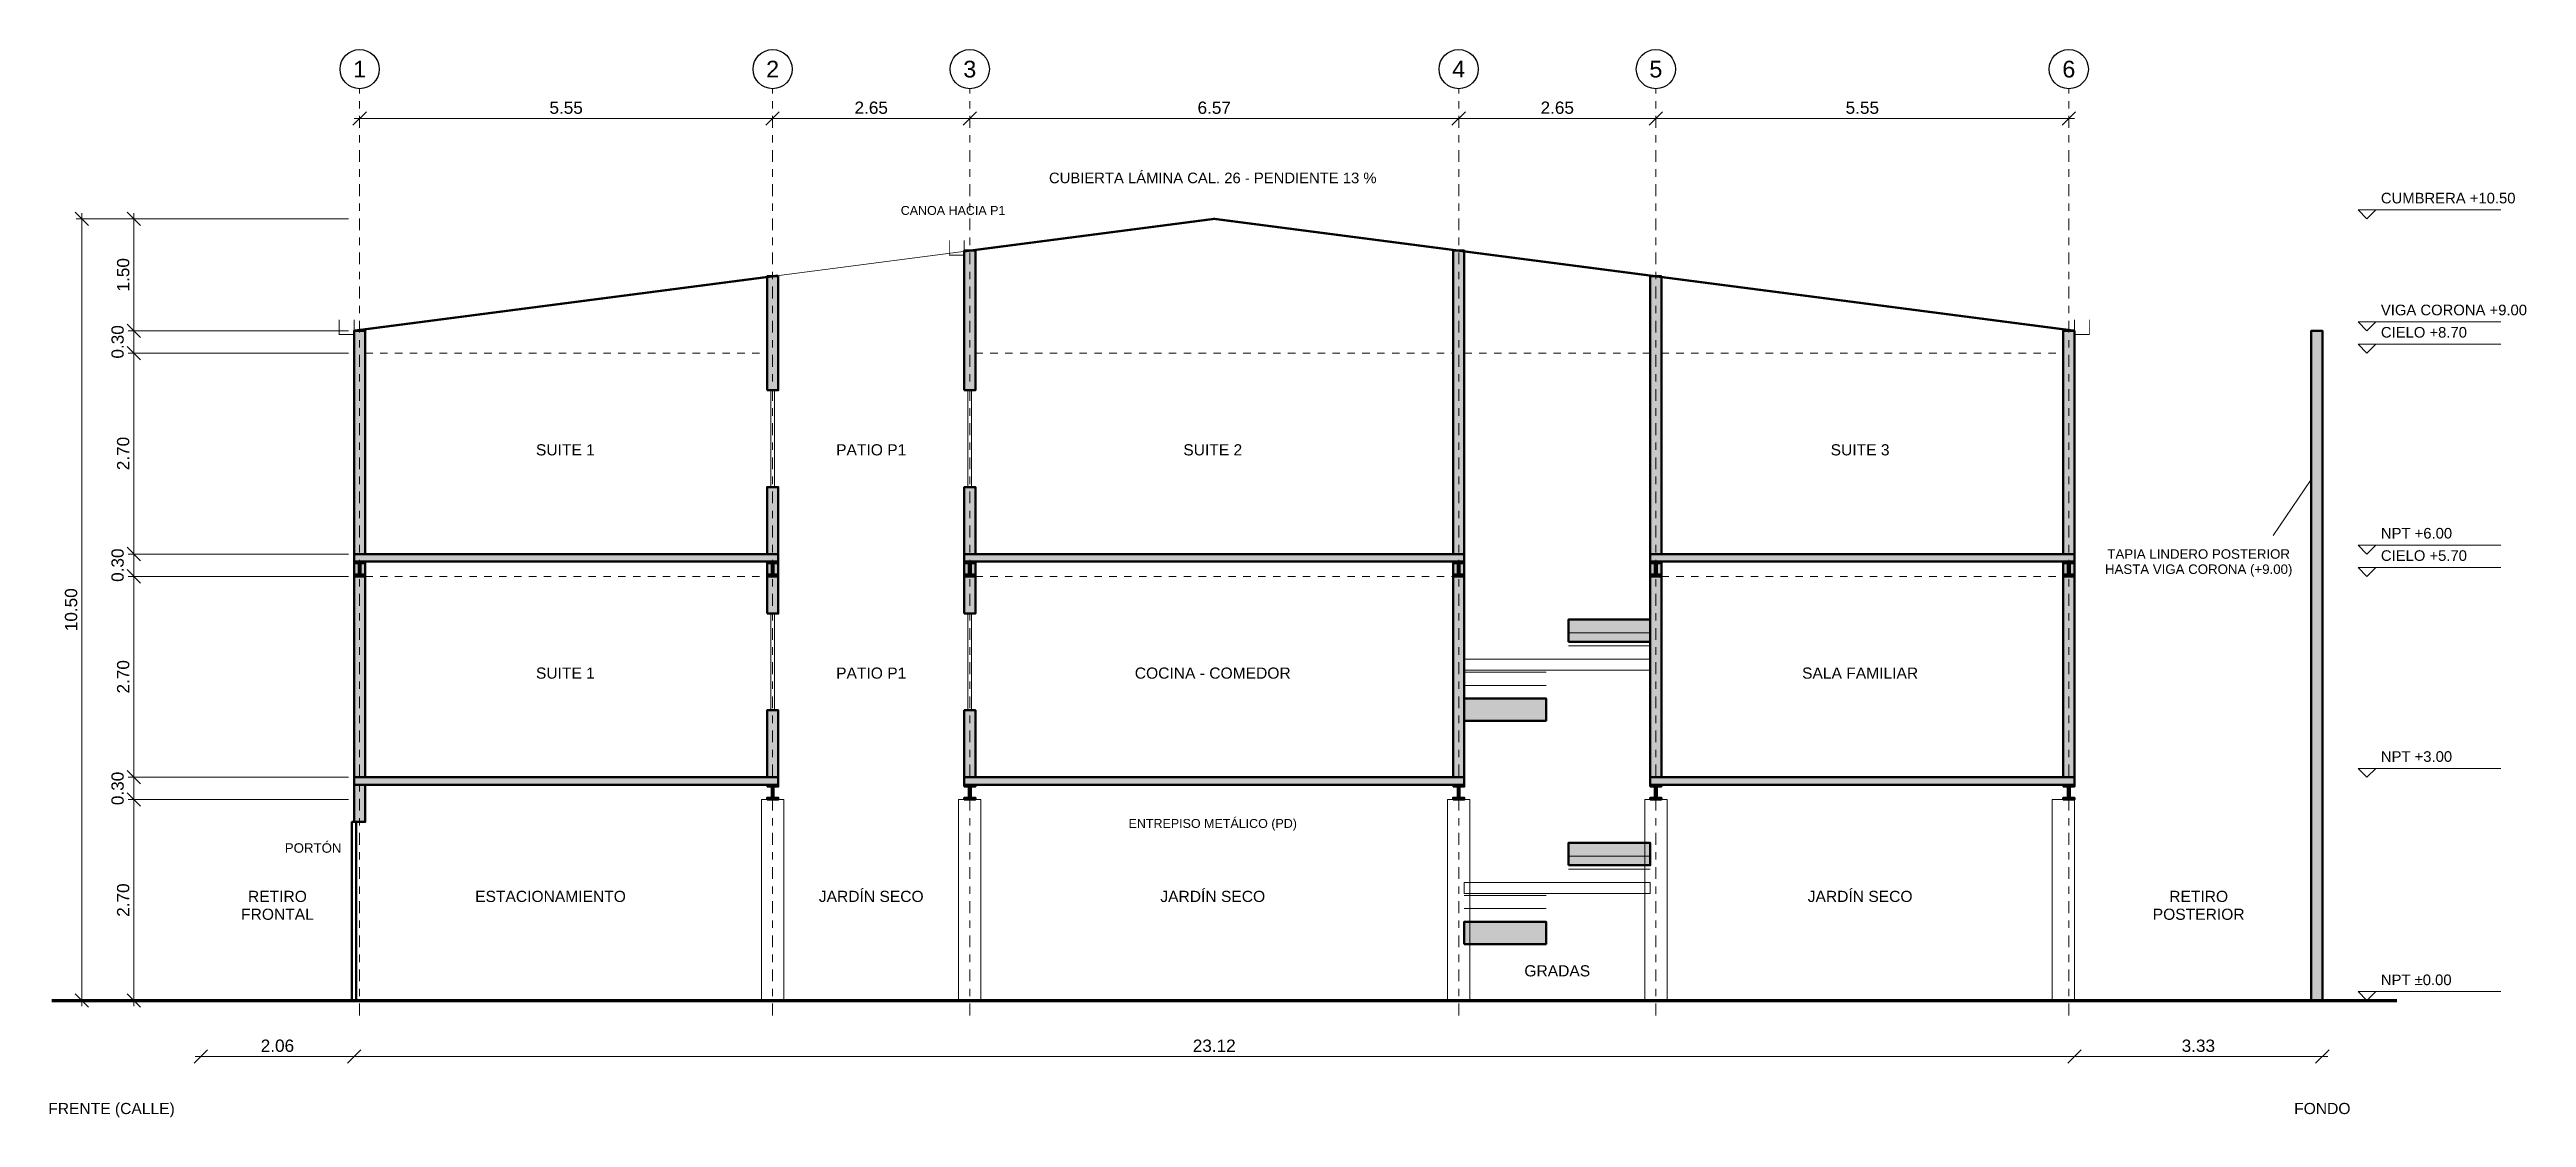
# Model space of a CAD drawing. Header units: metres. Extents: x -2 to 57.1, y -1.6 to 12.8.
# Drawn here: x -2.03 to 31.26, y -1.57 to 12.78 of the extents above; entities that cross this region are included whole.
import ezdxf
from ezdxf.enums import TextEntityAlignment as Align

# ---------------------------------------------------------------- set-up
doc = ezdxf.new("R2010")
doc.units = ezdxf.units.M
doc.linetypes.add('CENTER', pattern=[5.08, 3.175, -0.635, 0.635, -0.635])
doc.linetypes.add('DASHED', pattern=[1.524, 1.27, -0.254])
for name, color, linetype, lineweight in [('A-EJES', 8, 'CENTER', 13), ('A-EJES-TXT', 7, 'Continuous', 25), ('S-CIELO', 8, 'DASHED', 13), ('S-CORTE', 7, 'Continuous', 50), ('S-COTA', 7, 'Continuous', 18), ('S-CUBIERTA', 7, 'Continuous', 60), ('S-NIVEL', 7, 'Continuous', 18), ('S-TERRENO', 7, 'Continuous', 70), ('S-TXT', 7, 'Continuous', 18), ('S-VIDRIO', 8, 'Continuous', 13), ('S-VISTA', 8, 'Continuous', 18)]:
    doc.layers.add(name, color=color, linetype=linetype, lineweight=lineweight)
doc.styles.add('ARIAL', font='arial.ttf')
doc.dimstyles.new('COTA-75', dxfattribs={"dimtxt": 0.165, "dimasz": 0.09, "dimexe": 0.075, "dimexo": 0.075, "dimgap": 0.06, "dimtad": 1, "dimzin": 0, "dimdsep": 46, "dimtxsty": 'ARIAL', "dimtsz": 0.09, "dimcen": 2.5, "dimdle": 0.075, "dimclrd": 7, "dimclre": 7, "dimclrt": 7, "dimazin": 3, "dimtfac": 1, "dimtmove": 0, "dimatfit": 3, "dimlwd": 18, "dimlwe": 13})

msp = doc.modelspace()

# ---------------------------------------------------------------- texts
at = {"layer": 'A-EJES-TXT', "style": 'ARIAL'}
for s, p in [('1', (2.135, 12.515)), ('2', (7.685, 12.515)), ('3', (10.335, 12.515)), ('4', (16.905, 12.515)), ('5', (19.555, 12.515)), ('6', (25.105, 12.515))]:
    msp.add_text(s, height=0.225, dxfattribs=at).set_placement(p, align=Align.MIDDLE_CENTER)
at = {"layer": 'S-NIVEL', "style": 'ARIAL'}
for s, p in [('CUMBRERA +10.50', (29.299, 10.668)), ('VIGA CORONA +9.00', (29.299, 9.165)), ('CIELO +8.70', (29.299, 8.865)), ('NPT +6.00', (29.299, 6.165)), ('CIELO +5.70', (29.299, 5.865)), ('NPT +3.00', (29.299, 3.165)), ('NPT ±0.00', (29.299, 0.165))]:
    msp.add_text(s, height=0.1425, dxfattribs=at).set_placement(p, align=Align.BOTTOM_LEFT)
at = {"layer": 'S-TXT', "style": 'ARIAL'}
for s, height, p in [('CUBIERTA LÁMINA CAL. 26 - PENDIENTE 13 %', 0.1425, (13.6, 11.053)), ('CANOA HACIA P1', 0.12, (10.11, 10.616)), ('SUITE 1', 0.15, (4.9, 7.4)), ('PATIO P1', 0.15, (9.01, 7.4)), ('SUITE 2', 0.15, (13.6, 7.4)), ('SUITE 3', 0.15, (22.3, 7.4)), ('TAPIA LINDERO POSTERIOR', 0.1275, (26.85, 6)), ('HASTA VIGA CORONA (+9.00)', 0.1275, (26.85, 5.796)), ('SUITE 1', 0.15, (4.9, 4.4)), ('PATIO P1', 0.15, (9.01, 4.4)), ('COCINA - COMEDOR', 0.15, (13.6, 4.4)), ('SALA FAMILIAR', 0.15, (22.3, 4.4)), ('ENTREPISO METÁLICO (PD)', 0.12, (13.6, 2.38)), ('PORTÓN', 0.1275, (1.51, 2.05)), ('RETIRO', 0.15, (1.03, 1.4)), ('ESTACIONAMIENTO', 0.15, (4.7, 1.4)), ('JARDÍN SECO', 0.15, (9.01, 1.4)), ('JARDÍN SECO', 0.15, (13.6, 1.4)), ('JARDÍN SECO', 0.15, (22.3, 1.4)), ('RETIRO', 0.15, (26.85, 1.4)), ('FRONTAL', 0.15, (1.03, 1.16)), ('POSTERIOR', 0.15, (26.85, 1.16)), ('GRADAS', 0.15, (18.23, 0.4)), ('FRENTE (CALLE)', 0.15, (-1.2, -1.45)), ('FONDO', 0.15, (28.512, -1.45))]:
    msp.add_text(s, height=height, dxfattribs=at).set_placement(p, align=Align.MIDDLE_CENTER)

# ---------------------------------------------------------------- dimensions: what is measured, and where the dimension line sits
at = {"layer": 'S-COTA'}
for base, p1, p2 in [((2.135, 11.853), (2.135, 11.853), (7.685, 11.853)), ((7.685, 11.853), (7.685, 11.853), (10.335, 11.853)), ((10.335, 11.853), (10.335, 11.853), (16.905, 11.853)), ((16.905, 11.853), (16.905, 11.853), (19.555, 11.853)), ((19.555, 11.853), (19.555, 11.853), (25.105, 11.853)), ((0, -0.75), (0, -0.75), (2.06, -0.75)), ((2.06, -0.75), (2.06, -0.75), (25.18, -0.75)), ((25.18, -0.75), (25.18, -0.75), (28.512, -0.75))]:
    msp.add_linear_dim(base=base, p1=p1, p2=p2, dimstyle='COTA-75', dxfattribs=at).render()
for base, p1, p2 in [((-1.6, 0), (2.06, 0), (2.06, 10.503)), ((-0.9, 9), (2.06, 9), (2.06, 10.503)), ((-0.9, 8.7), (2.06, 8.7), (2.06, 9)), ((-0.9, 6), (2.06, 6), (2.06, 8.7)), ((-0.9, 5.7), (2.06, 5.7), (2.06, 6)), ((-0.9, 3), (2.06, 3), (2.06, 5.7)), ((-0.9, 2.7), (2.06, 2.7), (2.06, 3)), ((-0.9, 0), (2.06, 0), (2.06, 2.7))]:
    msp.add_linear_dim(base=base, p1=p1, p2=p2, angle=90, dimstyle='COTA-75', dxfattribs=at).render()

# ---------------------------------------------------------------- hatches: boundary and pattern name
at = {"layer": 'S-CORTE'}
for points in [[(10.26, 8.2), (10.41, 8.2), (10.41, 10.076), (10.26, 10.076)], [(16.83, 6), (16.98, 6), (16.98, 10.076), (16.83, 10.076)], [(7.61, 8.2), (7.76, 8.2), (7.76, 9.731), (7.61, 9.731)], [(19.48, 6), (19.63, 6), (19.63, 9.731), (19.48, 9.731)], [(2.06, 6), (2.21, 6), (2.21, 9), (2.06, 9)], [(25.03, 6), (25.18, 6), (25.18, 9), (25.03, 9)], [(28.362, 0), (28.512, 0), (28.512, 9), (28.362, 9)], [(7.61, 6), (7.76, 6), (7.76, 6.9), (7.61, 6.9)], [(10.26, 6), (10.41, 6), (10.41, 6.9), (10.26, 6.9)], [(2.06, 5.9), (7.76, 5.9), (7.76, 6), (2.06, 6)], [(10.26, 5.9), (16.98, 5.9), (16.98, 6), (10.26, 6)], [(19.48, 5.9), (25.18, 5.9), (25.18, 6), (19.48, 6)], [(2.06, 5.875), (2.21, 5.875), (2.21, 5.9), (2.06, 5.9)], [(2.06, 3), (2.21, 3), (2.21, 5.9), (2.06, 5.9)], [(2.06, 5.7), (2.21, 5.7), (2.21, 5.725), (2.06, 5.725)], [(2.123, 5.7), (2.147, 5.7), (2.147, 5.9), (2.123, 5.9)], [(7.61, 5.875), (7.76, 5.875), (7.76, 5.9), (7.61, 5.9)], [(7.61, 5.2), (7.76, 5.2), (7.76, 5.9), (7.61, 5.9)], [(7.61, 5.7), (7.76, 5.7), (7.76, 5.725), (7.61, 5.725)], [(7.673, 5.7), (7.697, 5.7), (7.697, 5.9), (7.673, 5.9)], [(10.26, 5.875), (10.41, 5.875), (10.41, 5.9), (10.26, 5.9)], [(10.26, 5.2), (10.41, 5.2), (10.41, 5.9), (10.26, 5.9)], [(10.26, 5.7), (10.41, 5.7), (10.41, 5.725), (10.26, 5.725)], [(10.323, 5.7), (10.347, 5.7), (10.347, 5.9), (10.323, 5.9)], [(16.83, 5.875), (16.98, 5.875), (16.98, 5.9), (16.83, 5.9)], [(16.83, 3), (16.98, 3), (16.98, 5.9), (16.83, 5.9)], [(16.83, 5.7), (16.98, 5.7), (16.98, 5.725), (16.83, 5.725)], [(16.893, 5.7), (16.917, 5.7), (16.917, 5.9), (16.893, 5.9)], [(19.48, 5.875), (19.63, 5.875), (19.63, 5.9), (19.48, 5.9)], [(19.48, 3), (19.63, 3), (19.63, 5.9), (19.48, 5.9)], [(19.48, 5.7), (19.63, 5.7), (19.63, 5.725), (19.48, 5.725)], [(19.543, 5.7), (19.567, 5.7), (19.567, 5.9), (19.543, 5.9)], [(25.03, 5.875), (25.18, 5.875), (25.18, 5.9), (25.03, 5.9)], [(25.03, 3), (25.18, 3), (25.18, 5.9), (25.03, 5.9)], [(25.03, 5.7), (25.18, 5.7), (25.18, 5.725), (25.03, 5.725)], [(25.093, 5.7), (25.117, 5.7), (25.117, 5.9), (25.093, 5.9)], [(18.38, 4.818), (19.48, 4.818), (19.48, 5.118), (18.38, 5.118)], [(16.98, 3.759), (18.08, 3.759), (18.08, 4.059), (16.98, 4.059)], [(7.61, 3), (7.76, 3), (7.76, 3.9), (7.61, 3.9)], [(10.26, 3), (10.41, 3), (10.41, 3.9), (10.26, 3.9)], [(2.06, 2.9), (7.76, 2.9), (7.76, 3), (2.06, 3)], [(10.26, 2.9), (16.98, 2.9), (16.98, 3), (10.26, 3)], [(19.48, 2.9), (25.18, 2.9), (25.18, 3), (19.48, 3)], [(2.06, 2.4), (2.21, 2.4), (2.21, 2.9), (2.06, 2.9)], [(7.61, 2.875), (7.76, 2.875), (7.76, 2.9), (7.61, 2.9)], [(7.61, 2.7), (7.76, 2.7), (7.76, 2.725), (7.61, 2.725)], [(7.673, 2.7), (7.697, 2.7), (7.697, 2.9), (7.673, 2.9)], [(10.26, 2.875), (10.41, 2.875), (10.41, 2.9), (10.26, 2.9)], [(10.26, 2.7), (10.41, 2.7), (10.41, 2.725), (10.26, 2.725)], [(10.323, 2.7), (10.347, 2.7), (10.347, 2.9), (10.323, 2.9)], [(16.83, 2.875), (16.98, 2.875), (16.98, 2.9), (16.83, 2.9)], [(16.83, 2.7), (16.98, 2.7), (16.98, 2.725), (16.83, 2.725)], [(16.893, 2.7), (16.917, 2.7), (16.917, 2.9), (16.893, 2.9)], [(19.48, 2.875), (19.63, 2.875), (19.63, 2.9), (19.48, 2.9)], [(19.48, 2.7), (19.63, 2.7), (19.63, 2.725), (19.48, 2.725)], [(19.543, 2.7), (19.567, 2.7), (19.567, 2.9), (19.543, 2.9)], [(25.03, 2.875), (25.18, 2.875), (25.18, 2.9), (25.03, 2.9)], [(25.03, 2.7), (25.18, 2.7), (25.18, 2.725), (25.03, 2.725)], [(25.093, 2.7), (25.117, 2.7), (25.117, 2.9), (25.093, 2.9)], [(18.38, 1.818), (19.48, 1.818), (19.48, 2.118), (18.38, 2.118)], [(16.98, 0.759), (18.08, 0.759), (18.08, 1.059), (16.98, 1.059)]]:
    msp.add_hatch(color=7, dxfattribs=at).paths.add_polyline_path(points)

# ---------------------------------------------------------------- linework, layer by layer
at = {"layer": 'A-EJES', "ltscale": 0.05}
for p, q in [((2.135, -0.2), (2.135, 12.253)), ((7.685, -0.2), (7.685, 12.253)), ((10.335, -0.2), (10.335, 12.253)), ((16.905, -0.2), (16.905, 12.253)), ((19.555, -0.2), (19.555, 12.253)), ((25.105, -0.2), (25.105, 12.253))]:
    msp.add_line(p, q, dxfattribs=at)
at = {"layer": 'A-EJES-TXT'}
for centre in [(2.135, 12.515), (7.685, 12.515), (10.335, 12.515), (16.905, 12.515), (19.555, 12.515), (25.105, 12.515)]:
    msp.add_circle(centre, 0.263, dxfattribs=at)
at = {"layer": 'S-CIELO', "ltscale": 0.0375}
for p, q in [((2.21, 8.7), (7.61, 8.7)), ((10.41, 8.7), (16.83, 8.7)), ((16.98, 8.7), (19.48, 8.7)), ((19.63, 8.7), (25.03, 8.7)), ((2.21, 5.7), (7.61, 5.7)), ((10.41, 5.7), (16.83, 5.7)), ((19.63, 5.7), (25.03, 5.7))]:
    msp.add_line(p, q, dxfattribs=at)
at = {"layer": 'S-CORTE', "const_width": 0.012}
for points in [[(10.06, 10.216), (10.06, 10.016), (10.26, 10.016), (10.26, 10.216)], [(1.86, 9.15), (1.86, 8.95), (2.06, 8.95), (2.06, 9.15)], [(25.18, 9.15), (25.18, 8.95), (25.38, 8.95), (25.38, 9.15)]]:
    msp.add_lwpolyline(points, dxfattribs=at)
at = {"layer": 'S-CORTE'}
for points in [[(10.26, 8.2), (10.41, 8.2), (10.41, 10.076), (10.26, 10.076)], [(16.83, 6), (16.98, 6), (16.98, 10.076), (16.83, 10.076)], [(7.61, 8.2), (7.76, 8.2), (7.76, 9.731), (7.61, 9.731)], [(19.48, 6), (19.63, 6), (19.63, 9.731), (19.48, 9.731)], [(2.06, 6), (2.21, 6), (2.21, 9), (2.06, 9)], [(25.03, 6), (25.18, 6), (25.18, 9), (25.03, 9)], [(28.362, 0), (28.512, 0), (28.512, 9), (28.362, 9)], [(7.61, 6), (7.76, 6), (7.76, 6.9), (7.61, 6.9)], [(10.26, 6), (10.41, 6), (10.41, 6.9), (10.26, 6.9)], [(2.06, 5.9), (7.76, 5.9), (7.76, 6), (2.06, 6)], [(10.26, 5.9), (16.98, 5.9), (16.98, 6), (10.26, 6)], [(19.48, 5.9), (25.18, 5.9), (25.18, 6), (19.48, 6)], [(2.06, 5.875), (2.21, 5.875), (2.21, 5.9), (2.06, 5.9)], [(2.06, 3), (2.21, 3), (2.21, 5.9), (2.06, 5.9)], [(2.06, 5.7), (2.21, 5.7), (2.21, 5.725), (2.06, 5.725)], [(2.123, 5.7), (2.147, 5.7), (2.147, 5.9), (2.123, 5.9)], [(7.61, 5.875), (7.76, 5.875), (7.76, 5.9), (7.61, 5.9)], [(7.61, 5.2), (7.76, 5.2), (7.76, 5.9), (7.61, 5.9)], [(7.61, 5.7), (7.76, 5.7), (7.76, 5.725), (7.61, 5.725)], [(7.673, 5.7), (7.697, 5.7), (7.697, 5.9), (7.673, 5.9)], [(10.26, 5.875), (10.41, 5.875), (10.41, 5.9), (10.26, 5.9)], [(10.26, 5.2), (10.41, 5.2), (10.41, 5.9), (10.26, 5.9)], [(10.26, 5.7), (10.41, 5.7), (10.41, 5.725), (10.26, 5.725)], [(10.323, 5.7), (10.347, 5.7), (10.347, 5.9), (10.323, 5.9)], [(16.83, 5.875), (16.98, 5.875), (16.98, 5.9), (16.83, 5.9)], [(16.83, 3), (16.98, 3), (16.98, 5.9), (16.83, 5.9)], [(16.83, 5.7), (16.98, 5.7), (16.98, 5.725), (16.83, 5.725)], [(16.893, 5.7), (16.917, 5.7), (16.917, 5.9), (16.893, 5.9)], [(19.48, 5.875), (19.63, 5.875), (19.63, 5.9), (19.48, 5.9)], [(19.48, 3), (19.63, 3), (19.63, 5.9), (19.48, 5.9)], [(19.48, 5.7), (19.63, 5.7), (19.63, 5.725), (19.48, 5.725)], [(19.543, 5.7), (19.567, 5.7), (19.567, 5.9), (19.543, 5.9)], [(25.03, 5.875), (25.18, 5.875), (25.18, 5.9), (25.03, 5.9)], [(25.03, 3), (25.18, 3), (25.18, 5.9), (25.03, 5.9)], [(25.03, 5.7), (25.18, 5.7), (25.18, 5.725), (25.03, 5.725)], [(25.093, 5.7), (25.117, 5.7), (25.117, 5.9), (25.093, 5.9)], [(18.38, 4.818), (19.48, 4.818), (19.48, 5.118), (18.38, 5.118)], [(16.98, 3.759), (18.08, 3.759), (18.08, 4.059), (16.98, 4.059)], [(7.61, 3), (7.76, 3), (7.76, 3.9), (7.61, 3.9)], [(10.26, 3), (10.41, 3), (10.41, 3.9), (10.26, 3.9)], [(2.06, 2.9), (7.76, 2.9), (7.76, 3), (2.06, 3)], [(10.26, 2.9), (16.98, 2.9), (16.98, 3), (10.26, 3)], [(19.48, 2.9), (25.18, 2.9), (25.18, 3), (19.48, 3)], [(2.06, 2.4), (2.21, 2.4), (2.21, 2.9), (2.06, 2.9)], [(7.61, 2.875), (7.76, 2.875), (7.76, 2.9), (7.61, 2.9)], [(7.61, 2.7), (7.76, 2.7), (7.76, 2.725), (7.61, 2.725)], [(7.673, 2.7), (7.697, 2.7), (7.697, 2.9), (7.673, 2.9)], [(10.26, 2.875), (10.41, 2.875), (10.41, 2.9), (10.26, 2.9)], [(10.26, 2.7), (10.41, 2.7), (10.41, 2.725), (10.26, 2.725)], [(10.323, 2.7), (10.347, 2.7), (10.347, 2.9), (10.323, 2.9)], [(16.83, 2.875), (16.98, 2.875), (16.98, 2.9), (16.83, 2.9)], [(16.83, 2.7), (16.98, 2.7), (16.98, 2.725), (16.83, 2.725)], [(16.893, 2.7), (16.917, 2.7), (16.917, 2.9), (16.893, 2.9)], [(19.48, 2.875), (19.63, 2.875), (19.63, 2.9), (19.48, 2.9)], [(19.48, 2.7), (19.63, 2.7), (19.63, 2.725), (19.48, 2.725)], [(19.543, 2.7), (19.567, 2.7), (19.567, 2.9), (19.543, 2.9)], [(25.03, 2.875), (25.18, 2.875), (25.18, 2.9), (25.03, 2.9)], [(25.03, 2.7), (25.18, 2.7), (25.18, 2.725), (25.03, 2.725)], [(25.093, 2.7), (25.117, 2.7), (25.117, 2.9), (25.093, 2.9)], [(2.03, 0), (2.09, 0), (2.09, 2.4), (2.03, 2.4)], [(18.38, 1.818), (19.48, 1.818), (19.48, 2.118), (18.38, 2.118)], [(16.98, 0.759), (18.08, 0.759), (18.08, 1.059), (16.98, 1.059)]]:
    msp.add_lwpolyline(points, close=True, dxfattribs=at)
at = {"layer": 'S-CUBIERTA', "const_width": 0.03}
for points in [[(10.26, 10.066), (13.62, 10.503), (25.18, 9)], [(2.06, 9), (7.76, 9.741)]]:
    msp.add_lwpolyline(points, dxfattribs=at)
at = {"layer": 'S-NIVEL'}
for p, q in [((28.992, 10.623), (30.912, 10.623)), ((28.992, 9.12), (30.912, 9.12)), ((28.992, 8.82), (30.912, 8.82)), ((28.992, 6.12), (30.912, 6.12)), ((28.992, 5.82), (30.912, 5.82)), ((28.992, 3.12), (30.912, 3.12)), ((28.992, 0.12), (30.912, 0.12))]:
    msp.add_line(p, q, dxfattribs=at)
for points in [[(28.992, 10.623), (29.232, 10.623), (29.112, 10.503)], [(28.992, 9.12), (29.232, 9.12), (29.112, 9)], [(28.992, 8.82), (29.232, 8.82), (29.112, 8.7)], [(28.992, 6.12), (29.232, 6.12), (29.112, 6)], [(28.992, 5.82), (29.232, 5.82), (29.112, 5.7)], [(28.992, 3.12), (29.232, 3.12), (29.112, 3)], [(28.992, 0.12), (29.232, 0.12), (29.112, 0)]]:
    msp.add_lwpolyline(points, close=True, dxfattribs=at)
at = {"layer": 'S-TERRENO'}
msp.add_line((-2, 0), (29.512, 0), dxfattribs=at)
at = {"layer": 'S-TXT'}
msp.add_line((27.85, 6.25), (28.362, 7), dxfattribs=at)
at = {"layer": 'S-VIDRIO'}
for p, q in [((7.66, 6.9), (7.66, 8.2)), ((7.71, 6.9), (7.71, 8.2)), ((10.31, 6.9), (10.31, 8.2)), ((10.36, 6.9), (10.36, 8.2)), ((7.66, 3.9), (7.66, 5.2)), ((7.71, 3.9), (7.71, 5.2)), ((10.31, 3.9), (10.31, 5.2)), ((10.36, 3.9), (10.36, 5.2))]:
    msp.add_line(p, q, dxfattribs=at)
at = {"layer": 'S-VISTA'}
for p, q in [((18.38, 4.941), (19.48, 4.941)), ((18.38, 4.765), (19.48, 4.765)), ((16.98, 4.588), (18.08, 4.588)), ((16.98, 4.412), (18.08, 4.412)), ((16.98, 4.235), (18.08, 4.235)), ((18.38, 1.941), (19.48, 1.941)), ((18.38, 1.765), (19.48, 1.765)), ((16.98, 1.588), (18.08, 1.588)), ((16.98, 1.412), (18.08, 1.412)), ((16.98, 1.235), (18.08, 1.235))]:
    msp.add_line(p, q, dxfattribs=at)
msp.add_lwpolyline([(2.06, 9), (13.62, 10.503), (25.18, 9)], dxfattribs=at)
for points in [[(16.98, 4.438), (19.48, 4.438), (19.48, 4.588), (16.98, 4.588)], [(7.535, 0), (7.835, 0), (7.835, 2.7), (7.535, 2.7)], [(10.185, 0), (10.485, 0), (10.485, 2.7), (10.185, 2.7)], [(16.755, 0), (17.055, 0), (17.055, 2.7), (16.755, 2.7)], [(19.405, 0), (19.705, 0), (19.705, 2.7), (19.405, 2.7)], [(24.88, 0), (25.18, 0), (25.18, 2.7), (24.88, 2.7)], [(16.98, 1.438), (19.48, 1.438), (19.48, 1.588), (16.98, 1.588)]]:
    msp.add_lwpolyline(points, close=True, dxfattribs=at)

msp.set_redraw_order([(e.dxf.handle, doc.entitydb.next_handle()) for e in msp.query("TEXT MTEXT ATTDEF DIMENSION ARC_DIMENSION")])  # texts and dimensions are drawn at this point

doc.saveas('drawing.dxf')
